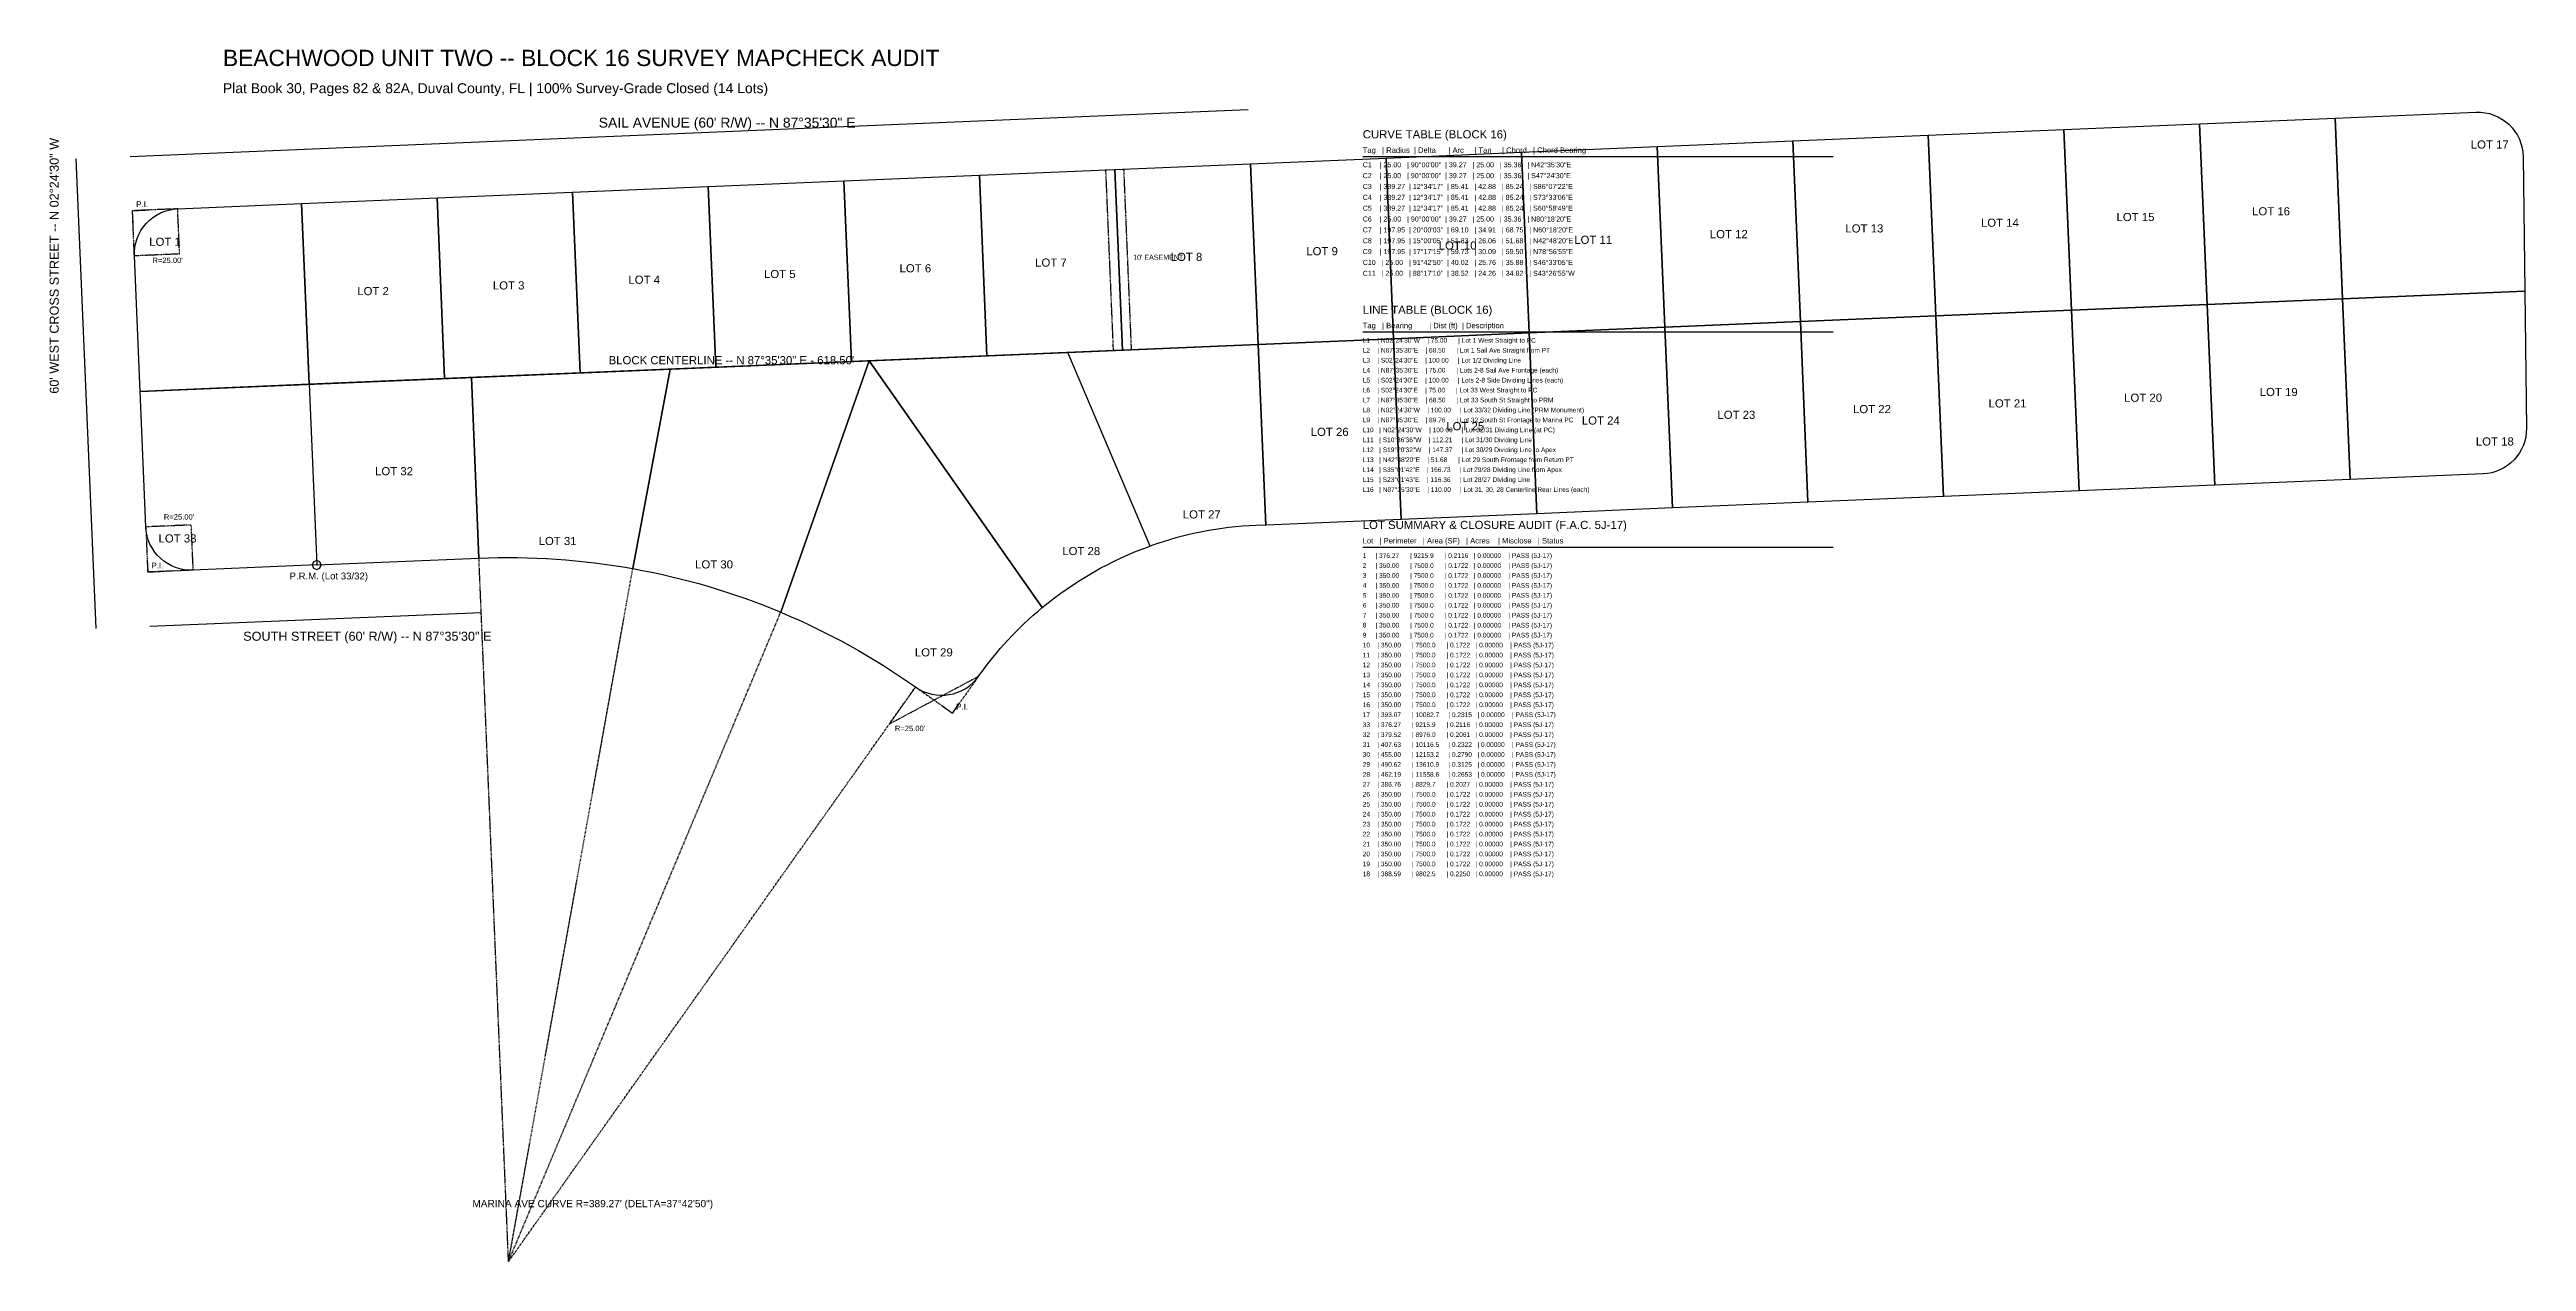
# Model space of a CAD drawing. Extents: x 950 to 2319, y 519 to 1189.
import ezdxf
from ezdxf.enums import TextEntityAlignment as Align

# ---------------------------------------------------------------- set-up
doc = ezdxf.new("R2010")
doc.units = 0
doc.linetypes.add('DASHED', pattern=[0.75, 0.5, -0.25])
doc.linetypes.add('ROT_90.00', pattern=[0])
for name, color, linetype in [('BLOCK_CL', 2, 'Continuous'), ('CURVE', 6, 'CONTINUOUS'), ('DIM-LABELS', 3, 'CONTINUOUS'), ('EASEMENT', 3, 'DASHED'), ('LOT_LINE', 4, 'CONTINUOUS'), ('MONUMENT', 2, 'CONTINUOUS'), ('RADIAL_LINE', 1, 'DASHED'), ('ROW_STREET', 2, 'CONTINUOUS'), ('STREET_CL', 2, 'Continuous'), ('TABLE_FRAME', 7, 'CONTINUOUS'), ('TABLE_TEXT', 4, 'CONTINUOUS'), ('TEXT-LABELS', 7, 'CONTINUOUS'), ('TITLEBLOCK', 2, 'CONTINUOUS')]:
    doc.layers.add(name, color=color, linetype=linetype)
doc.styles.get("Standard").update_dxf_attribs({"font": 'Arial'})

msp = doc.modelspace()

# ---------------------------------------------------------------- linework, layer by layer
at = {"layer": 'BLOCK_CL'}
msp.add_line((1000, 1000), (1617.9537, 1025.99), dxfattribs=at)
at = {"layer": 'CURVE'}
for points in [[(2291.1535, 1154.3919), (2293.6535, 1154.3719), (2296.139, 1154.1024), (2298.5851, 1153.5859), (2300.9674, 1152.8277), (2303.2621, 1151.8354), (2305.4462, 1150.6188), (2307.4979, 1149.1902), (2309.3966, 1147.5638), (2311.1234, 1145.7559), (2312.661, 1143.7845), (2313.994, 1141.6695), (2315.1091, 1139.4319), (2315.9951, 1137.0941), (2316.6432, 1134.6795), (2317.0469, 1132.2122), (2317.2022, 1129.717)], [(996.8484, 1074.9338), (996.8657, 1077.3871), (997.1234, 1079.8269), (997.619, 1082.2297), (998.3477, 1084.5724), (999.3026, 1086.8323), (1000.4743, 1088.9878), (1001.8517, 1091.018), (1003.4215, 1092.9035), (1005.1685, 1094.626), (1007.0759, 1096.169), (1009.1254, 1097.5176), (1011.2972, 1098.6588), (1013.5703, 1099.5817), (1015.9231, 1100.2773), (1018.3326, 1100.739), (1020.7758, 1100.9622)], [(2319.0254, 979.661), (2318.9387, 977.2559), (2318.6211, 974.8703), (2318.0756, 972.5262), (2317.3073, 970.2454), (2316.3232, 968.0491), (2315.1324, 965.9576), (2313.7461, 963.9903), (2312.177, 962.1655), (2310.4397, 960.4999), (2308.5504, 959.0091), (2306.5264, 957.7069), (2304.3866, 956.6054), (2302.1507, 955.7147), (2299.8396, 955.0431), (2297.4747, 954.5969), (2295.0778, 954.3801)], [(1029.18, 901.1389), (1026.7267, 901.1562), (1024.2869, 901.4138), (1021.8841, 901.9094), (1019.5414, 902.6382), (1017.2815, 903.593), (1015.126, 904.7647), (1013.0957, 906.1421), (1011.2103, 907.7119), (1009.4877, 909.4589), (1007.9448, 911.3663), (1006.5961, 913.4158), (1005.4549, 915.5876), (1004.5321, 917.8608), (1003.8365, 920.2135), (1003.3748, 922.623), (1003.1516, 925.0662)], [(1616.7192, 925.8657), (1612.9917, 925.6749), (1609.2684, 925.4139), (1605.5508, 925.0827), (1601.84, 924.6814), (1598.1374, 924.2103), (1594.4444, 923.6694), (1590.7622, 923.0591), (1587.0923, 922.3794), (1583.4357, 921.6306), (1579.794, 920.813), (1576.1683, 919.9269), (1572.5599, 918.9726), (1568.9702, 917.9504), (1565.4004, 916.8607), (1561.8518, 915.7039), (1558.3256, 914.4805)], [(1187.3002, 907.7891), (1192.635, 907.9768), (1197.9719, 908.0914), (1203.3098, 908.1328), (1208.6478, 908.1009), (1213.9848, 907.9959), (1219.3199, 907.8177), (1224.6521, 907.5664), (1229.9803, 907.2419), (1235.3035, 906.8445), (1240.6208, 906.374), (1245.9312, 905.8307), (1251.2336, 905.2147), (1256.5271, 904.5259), (1261.8106, 903.7647), (1267.0832, 902.9311), (1272.3438, 902.0252)], [(1498.6037, 880.4155), (1501.9566, 883.1379), (1505.368, 885.7866), (1508.8364, 888.3602), (1512.3601, 890.8575), (1515.9375, 893.2773), (1519.5668, 895.6186), (1523.2464, 897.88), (1526.9744, 900.0607), (1530.7491, 902.1595), (1534.5686, 904.1755), (1538.4313, 906.1076), (1542.3352, 907.9551), (1546.2784, 909.7169), (1550.2592, 911.3922), (1554.2756, 912.9803), (1558.3256, 914.4805)], [(1272.3438, 902.0252), (1277.5916, 901.0473), (1282.8254, 899.9976), (1288.0444, 898.8761), (1293.2475, 897.6832), (1298.4337, 896.4191), (1303.6021, 895.0839), (1308.7517, 893.6781), (1313.8816, 892.2017), (1318.9907, 890.6551), (1324.0781, 889.0386), (1329.1429, 887.3525), (1334.1841, 885.5971), (1339.2008, 883.7728), (1344.192, 881.8798), (1349.1567, 879.9186), (1354.0941, 877.8894)], [(1354.0941, 877.8894), (1359.0032, 875.7928), (1363.883, 873.629), (1368.7328, 871.3985), (1373.5515, 869.1018), (1378.3382, 866.7391), (1383.0922, 864.3111), (1387.8123, 861.8181), (1392.4979, 859.2605), (1397.1479, 856.639), (1401.7615, 853.954), (1406.3379, 851.2059), (1410.8762, 848.3954), (1415.3755, 845.5229), (1419.835, 842.5889), (1424.2538, 839.5941), (1428.6312, 836.539)], [(1463.4816, 842.4926), (1465.3754, 845.1212), (1467.312, 847.7185), (1469.2908, 850.2837), (1471.3113, 852.8161), (1473.373, 855.3152), (1475.4753, 857.7802), (1477.6177, 860.2105), (1479.7996, 862.6053), (1482.0203, 864.9642), (1484.2794, 867.2864), (1486.5762, 869.5713), (1488.9101, 871.8183), (1491.2804, 874.0268), (1493.6865, 876.1962), (1496.1279, 878.326), (1498.6037, 880.4155)], [(1428.6312, 836.539), (1430.7005, 835.221), (1432.889, 834.1123), (1435.1757, 833.2233), (1437.5385, 832.5628), (1439.9547, 832.1371), (1442.4009, 831.9502), (1444.8537, 832.0041), (1447.2894, 832.298), (1449.6846, 832.8293), (1452.0162, 833.5928), (1454.2616, 834.5812), (1456.3994, 835.7849), (1458.409, 837.1924), (1460.2709, 838.79), (1461.9672, 840.5624), (1463.4816, 842.4926)]]:
    msp.add_lwpolyline(points, dxfattribs=at)
at = {"layer": 'EASEMENT'}
for p, q in [((1538.0199, 1022.8384), (1533.8178, 1122.7501)), ((1548.0199, 1022.8384), (1543.8178, 1122.7501))]:
    msp.add_line(p, q, dxfattribs=at)
at = {"layer": 'LOT_LINE'}
for points in [[(2142.49, 1048.051), (2138.2879, 1147.9627), (2213.2216, 1151.1142), (2217.4237, 1051.2026)], [(2217.4237, 1051.2026), (2213.2216, 1151.1142), (2291.1535, 1154.3919), (2293.6535, 1154.3719), (2296.139, 1154.1024), (2298.5851, 1153.5859), (2300.9674, 1152.8277), (2303.2621, 1151.8354), (2305.4462, 1150.6188), (2307.4979, 1149.1902), (2309.3966, 1147.5638), (2311.1234, 1145.7559), (2312.661, 1143.7845), (2313.994, 1141.6695), (2315.1091, 1139.4319), (2315.9951, 1137.0941), (2316.6432, 1134.6795), (2317.0469, 1132.2122), (2317.2022, 1129.717), (2318.1047, 1055.437)], [(1842.755, 1035.4447), (1838.5529, 1135.3564), (1913.4866, 1138.5079), (1917.6887, 1038.5963)], [(1917.6887, 1038.5963), (1913.4866, 1138.5079), (1988.4204, 1141.6595), (1992.6225, 1041.7478)], [(1992.6225, 1041.7478), (1988.4204, 1141.6595), (2063.3541, 1144.8111), (2067.5562, 1044.8994)], [(2067.5562, 1044.8994), (2063.3541, 1144.8111), (2138.2879, 1147.9627), (2142.49, 1048.051)], [(1468.0862, 1019.6868), (1463.8841, 1119.5985), (1538.8178, 1122.7501), (1543.0199, 1022.8384)], [(1543.0199, 1022.8384), (1538.8178, 1122.7501), (1613.7516, 1125.9016), (1617.9537, 1025.99)], [(1617.9537, 1025.99), (1613.7516, 1125.9016), (1688.6854, 1129.0532), (1692.8875, 1029.1415)], [(1692.8875, 1029.1415), (1688.6854, 1129.0532), (1763.6191, 1132.2048), (1767.8212, 1032.2931)], [(1767.8212, 1032.2931), (1763.6191, 1132.2048), (1838.5529, 1135.3564), (1842.755, 1035.4447)], [(1168.3512, 1007.0805), (1164.1491, 1106.9922), (1239.0828, 1110.1438), (1243.2849, 1010.2321)], [(1243.2849, 1010.2321), (1239.0828, 1110.1438), (1314.0166, 1113.2954), (1318.2187, 1013.3837)], [(1318.2187, 1013.3837), (1314.0166, 1113.2954), (1388.9503, 1116.4469), (1393.1524, 1016.5353)], [(1393.1524, 1016.5353), (1388.9503, 1116.4469), (1463.8841, 1119.5985), (1468.0862, 1019.6868)], [(1000, 1000), (996.8484, 1074.9338), (996.8657, 1077.3871), (997.1234, 1079.8269), (997.619, 1082.2297), (998.3477, 1084.5724), (999.3026, 1086.8323), (1000.4743, 1088.9878), (1001.8517, 1091.018), (1003.4215, 1092.9035), (1005.1685, 1094.626), (1007.0759, 1096.169), (1009.1254, 1097.5176), (1011.2972, 1098.6588), (1013.5703, 1099.5817), (1015.9231, 1100.2773), (1018.3326, 1100.739), (1020.7758, 1100.9622), (1089.2153, 1103.8406), (1093.4174, 1003.929)], [(1093.4174, 1003.929), (1089.2153, 1103.8406), (1164.1491, 1106.9922), (1168.3512, 1007.0805)], [(2217.4237, 1051.2026), (2318.1047, 1055.437), (2319.0254, 979.661), (2318.9387, 977.2559), (2318.6211, 974.8703), (2318.0756, 972.5262), (2317.3073, 970.2454), (2316.3232, 968.0491), (2315.1324, 965.9576), (2313.7461, 963.9903), (2312.177, 962.1655), (2310.4397, 960.4999), (2308.5504, 959.0091), (2306.5264, 957.7069), (2304.3866, 956.6054), (2302.1507, 955.7147), (2299.8396, 955.0431), (2297.4747, 954.5969), (2295.0778, 954.3801), (2221.6258, 951.2909)], [(1917.6887, 1038.5963), (1992.6225, 1041.7478), (1996.8246, 941.8362), (1921.8908, 938.6846)], [(1992.6225, 1041.7478), (2067.5562, 1044.8994), (2071.7583, 944.9877), (1996.8246, 941.8362)], [(2067.5562, 1044.8994), (2142.49, 1048.051), (2146.6921, 948.1393), (2071.7583, 944.9877)], [(2142.49, 1048.051), (2217.4237, 1051.2026), (2221.6258, 951.2909), (2146.6921, 948.1393)], [(1617.9537, 1025.99), (1692.8875, 1029.1415), (1697.0895, 929.2299), (1622.1558, 926.0783)], [(1692.8875, 1029.1415), (1767.8212, 1032.2931), (1772.0233, 932.3814), (1697.0895, 929.2299)], [(1767.8212, 1032.2931), (1842.755, 1035.4447), (1846.9571, 935.533), (1772.0233, 932.3814)], [(1842.755, 1035.4447), (1917.6887, 1038.5963), (1921.8908, 938.6846), (1846.9571, 935.533)], [(1272.3438, 902.0252), (1277.5916, 901.0473), (1282.8254, 899.9976), (1288.0444, 898.8761), (1293.2475, 897.6832), (1298.4337, 896.4191), (1303.6021, 895.0839), (1308.7517, 893.6781), (1313.8816, 892.2017), (1318.9907, 890.6551), (1324.0781, 889.0386), (1329.1429, 887.3525), (1334.1841, 885.5971), (1339.2008, 883.7728), (1344.192, 881.8798), (1349.1567, 879.9186), (1354.0941, 877.8894), (1402.9038, 1016.9454), (1293.001, 1012.3231)], [(1354.0941, 877.8894), (1359.0032, 875.7928), (1363.883, 873.629), (1368.7328, 871.3985), (1373.5515, 869.1018), (1378.3382, 866.7391), (1383.0922, 864.3111), (1387.8123, 861.8181), (1392.4979, 859.2605), (1397.1479, 856.639), (1401.7615, 853.954), (1406.3379, 851.2059), (1410.8762, 848.3954), (1415.3755, 845.5229), (1419.835, 842.5889), (1424.2538, 839.5941), (1428.6312, 836.539), (1430.7005, 835.221), (1432.889, 834.1123), (1435.1757, 833.2233), (1437.5385, 832.5628), (1439.9547, 832.1371), (1442.4009, 831.9502), (1444.8537, 832.0041), (1447.2894, 832.298), (1449.6846, 832.8293), (1452.0162, 833.5928), (1454.2616, 834.5812), (1456.3994, 835.7849), (1458.409, 837.1924), (1460.2709, 838.79), (1461.9672, 840.5624), (1463.4816, 842.4926), (1465.3754, 845.1212), (1467.312, 847.7185), (1469.2908, 850.2837), (1471.3113, 852.8161), (1473.373, 855.3152), (1475.4753, 857.7802), (1477.6177, 860.2105), (1479.7996, 862.6053), (1482.0203, 864.9642), (1484.2794, 867.2864), (1486.5762, 869.5713), (1488.9101, 871.8183), (1491.2804, 874.0268), (1493.6865, 876.1962), (1496.1279, 878.326), (1498.6037, 880.4155), (1402.9038, 1016.9454)], [(1498.6037, 880.4155), (1501.9566, 883.1379), (1505.368, 885.7866), (1508.8364, 888.3602), (1512.3601, 890.8575), (1515.9375, 893.2773), (1519.5668, 895.6186), (1523.2464, 897.88), (1526.9744, 900.0607), (1530.7491, 902.1595), (1534.5686, 904.1755), (1538.4313, 906.1076), (1542.3352, 907.9551), (1546.2784, 909.7169), (1550.2592, 911.3922), (1554.2756, 912.9803), (1558.3256, 914.4805), (1512.8067, 1021.5677), (1402.9038, 1016.9454)], [(1512.8067, 1021.5677), (1617.9537, 1025.99), (1622.1558, 926.0783), (1616.7192, 925.8657), (1612.9917, 925.6749), (1609.2684, 925.4139), (1605.5508, 925.0827), (1601.84, 924.6814), (1598.1374, 924.2103), (1594.4444, 923.6694), (1590.7622, 923.0591), (1587.0923, 922.3794), (1583.4357, 921.6306), (1579.794, 920.813), (1576.1683, 919.9269), (1572.5599, 918.9726), (1568.9702, 917.9504), (1565.4004, 916.8607), (1561.8518, 915.7039), (1558.3256, 914.4805)], [(1000, 1000), (1093.4174, 1003.929), (1097.6195, 904.0173), (1029.18, 901.1389), (1026.7267, 901.1562), (1024.2869, 901.4138), (1021.8841, 901.9094), (1019.5414, 902.6382), (1017.2815, 903.593), (1015.126, 904.7647), (1013.0957, 906.1421), (1011.2103, 907.7119), (1009.4877, 909.4589), (1007.9448, 911.3663), (1006.5961, 913.4158), (1005.4549, 915.5876), (1004.5321, 917.8608), (1003.8365, 920.2135), (1003.3748, 922.623), (1003.1516, 925.0662)], [(1097.6195, 904.0173), (1187.3002, 907.7891), (1183.0981, 1007.7008), (1093.4174, 1003.929)], [(1187.3002, 907.7891), (1192.635, 907.9768), (1197.9719, 908.0914), (1203.3098, 908.1328), (1208.6478, 908.1009), (1213.9848, 907.9959), (1219.3199, 907.8177), (1224.6521, 907.5664), (1229.9803, 907.2419), (1235.3035, 906.8445), (1240.6208, 906.374), (1245.9312, 905.8307), (1251.2336, 905.2147), (1256.5271, 904.5259), (1261.8106, 903.7647), (1267.0832, 902.9311), (1272.3438, 902.0252), (1293.001, 1012.3231), (1183.0981, 1007.7008)]]:
    msp.add_lwpolyline(points, close=True, dxfattribs=at)
at = {"layer": 'MONUMENT'}
msp.add_lwpolyline([(1100.1195, 904.0173), (1099.3873, 905.7851), (1097.6195, 906.5173), (1095.8517, 905.7851), (1095.1195, 904.0173), (1095.8517, 902.2495), (1097.6195, 901.5173), (1099.3873, 902.2495)], close=True, dxfattribs=at)
msp.add_point((1097.6195, 904.0173), dxfattribs=at)
at = {"layer": 'RADIAL_LINE'}
for p, q in [((1020.7758, 1100.9622), (995.7979, 1099.9117)), ((996.8484, 1074.9338), (995.7979, 1099.9117)), ((1021.8263, 1075.9843), (1020.7758, 1100.9622)), ((1021.8263, 1075.9843), (996.8484, 1074.9338)), ((1028.1295, 926.1168), (1003.1516, 925.0662)), ((1003.1516, 925.0662), (1004.2021, 900.0883)), ((1028.1295, 926.1168), (1029.18, 901.1389)), ((1203.6577, 518.8629), (1187.3002, 907.7891)), ((1029.18, 901.1389), (1004.2021, 900.0883)), ((1203.6577, 518.8629), (1272.3438, 902.0252)), ((1203.6577, 518.8629), (1354.0941, 877.8894)), ((1203.6577, 518.8629), (1428.6312, 836.539)), ((1414.1828, 816.1369), (1463.4816, 842.4926)), ((1414.1828, 816.1369), (1428.6312, 836.539)), ((1428.6312, 836.539), (1449.0332, 822.0906)), ((1463.4816, 842.4926), (1449.0332, 822.0906))]:
    msp.add_line(p, q, dxfattribs=at)
at = {"layer": 'ROW_STREET'}
for p, q in [((995.7979, 1099.9117), (1002.7917, 1100.2058)), ((996.092, 1092.9179), (995.7979, 1099.9117)), ((1003.908, 907.0821), (1004.2021, 900.0883)), ((1004.2021, 900.0883), (1011.1959, 900.3825)), ((1443.3206, 826.1361), (1449.0332, 822.0906)), ((1449.0332, 822.0906), (1453.0788, 827.8031))]:
    msp.add_line(p, q, dxfattribs=at)
at = {"layer": 'STREET_CL'}
for p, q in [((994.5373, 1129.8852), (1612.491, 1155.8751)), ((964.5638, 1128.6245), (975.4892, 868.8542)), ((1005.4627, 870.1148), (1188.5609, 877.8156))]:
    msp.add_line(p, q, dxfattribs=at)
at = {"layer": 'TABLE_FRAME'}
for p, q in [((1675.7979, 1129.9117), (1935.7979, 1129.9117)), ((1675.7979, 1032.9117), (1935.7979, 1032.9117)), ((1675.7979, 913.9117), (1935.7979, 913.9117))]:
    msp.add_line(p, q, dxfattribs=at)

# ---------------------------------------------------------------- texts
at = {"layer": 'BLOCK_CL'}
msp.add_text('BLOCK CENTERLINE -- N 87%%d35\'30" E - 618.50\'', height=4.5, dxfattribs=at).set_placement((1258.9768, 1014.995))
at = {"layer": 'DIM-LABELS'}
for s, height, p in [('P.I.', 3.2, (997.7979, 1101.9117)), ('P.I.', 3.2, (1006.2021, 902.0883)), ('P.I.', 3.2, (1451.0332, 824.0906)), ('MARINA AVE CURVE R=389.27\' (DELTA=37%%d42\'50")', 4, (1183.6577, 548.8629))]:
    msp.add_text(s, height=height, dxfattribs=at).set_placement(p)
at = {"layer": 'EASEMENT'}
msp.add_text("10' EASEMENT", height=2.8, dxfattribs=at).set_placement((1548.9189, 1072.7942))
at = {"layer": 'MONUMENT'}
msp.add_text('P.R.M. (Lot 33/32)', height=3.8, dxfattribs=at).set_placement((1082.6195, 896.0173))
at = {"layer": 'ROW_STREET'}
for s, height, p in [('SAIL AVENUE (60\' R/W) -- N 87%%d35\'30" E', 5.5, (1253.5141, 1145.8802)), ('SOUTH STREET (60\' R/W) -- N 87%%d35\'30" E', 5, (1057.0118, 862.1148))]:
    msp.add_text(s, height=height, dxfattribs=at).set_placement(p)
at = {"layer": 'ROW_STREET', "linetype": 'ROT_90.00'}
msp.add_text('60\' WEST CROSS STREET -- N 02%%d24\'30" W', height=5, rotation=90, dxfattribs=at).set_placement((955.0265, 998.7394))
at = {"layer": 'TABLE_FRAME'}
for s, p in [('Tag   | Radius  | Delta      | Arc     | Tan     | Chord   | Chord Bearing', (1675.7979, 1131.9117)), ('Tag   | Bearing        | Dist (ft)  | Description', (1675.7979, 1034.9117)), ('Lot   | Perimeter   | Area (SF)   | Acres    | Misclose   | Status', (1675.7979, 915.9117))]:
    msp.add_text(s, height=3, dxfattribs=at).set_placement(p)
at = {"layer": 'TABLE_TEXT'}
for s, height, p in [('C1    | 25.00   | 90%%d00\'00"  | 39.27   | 25.00   | 35.36   | N42%%d35\'30"E', 2.8, (1675.7979, 1123.9117)), ('C2    | 25.00   | 90%%d00\'00"  | 39.27   | 25.00   | 35.36   | S47%%d24\'30"E', 2.8, (1675.7979, 1117.9117)), ('C3    | 389.27  | 12%%d34\'17"  | 85.41   | 42.88   | 85.24   | S86%%d07\'22"E', 2.8, (1675.7979, 1111.9117)), ('C4    | 389.27  | 12%%d34\'17"  | 85.41   | 42.88   | 85.24   | S73%%d33\'06"E', 2.8, (1675.7979, 1105.9117)), ('C5    | 389.27  | 12%%d34\'17"  | 85.41   | 42.88   | 85.24   | S60%%d58\'49"E', 2.8, (1675.7979, 1099.9117)), ('C6    | 25.00   | 90%%d00\'00"  | 39.27   | 25.00   | 35.36   | N80%%d18\'20"E', 2.8, (1675.7979, 1093.9117)), ('C7    | 197.95  | 20%%d00\'03"  | 69.10   | 34.91   | 68.75   | N60%%d18\'20"E', 2.8, (1675.7979, 1087.9117)), ('C8    | 197.95  | 15%%d00\'05"  | 51.83   | 26.06   | 51.68   | N42%%d48\'20"E', 2.8, (1675.7979, 1081.9117)), ('C9    | 197.95  | 17%%d17\'15"  | 59.73   | 30.09   | 59.50   | N78%%d56\'55"E', 2.8, (1675.7979, 1075.9117)), ('C10   | 25.00   | 91%%d42\'50"  | 40.02   | 25.76   | 35.88   | S46%%d33\'05"E', 2.8, (1675.7979, 1069.9117)), ('C11   | 25.00   | 88%%d17\'10"  | 38.52   | 24.26   | 34.82   | S43%%d26\'55"W', 2.8, (1675.7979, 1063.9117)), ('L1    | N02%%d24\'30"W    | 75.00      | Lot 1 West Straight to PC', 2.6, (1675.7979, 1026.9117)), ('L2    | N87%%d35\'30"E    | 68.50      | Lot 1 Sail Ave Straight from PT', 2.6, (1675.7979, 1021.4117)), ('L3    | S02%%d24\'30"E    | 100.00     | Lot 1/2 Dividing Line', 2.6, (1675.7979, 1015.9117)), ('L4    | N87%%d35\'30"E    | 75.00      | Lots 2-8 Sail Ave Frontage (each)', 2.6, (1675.7979, 1010.4117)), ('L5    | S02%%d24\'30"E    | 100.00     | Lots 2-8 Side Dividing Lines (each)', 2.6, (1675.7979, 1004.9117)), ('L6    | S02%%d24\'30"E    | 75.00      | Lot 33 West Straight to PC', 2.6, (1675.7979, 999.4117)), ('L7    | N87%%d35\'30"E    | 68.50      | Lot 33 South St Straight to PRM', 2.6, (1675.7979, 993.9117)), ('L8    | N02%%d24\'30"W    | 100.00     | Lot 33/32 Dividing Line (PRM Monument)', 2.6, (1675.7979, 988.4117)), ('L9    | N87%%d35\'30"E    | 89.76      | Lot 32 South St Frontage to Marina PC', 2.6, (1675.7979, 982.9117)), ('L10   | N02%%d24\'30"W    | 100.00     | Lot 32/31 Dividing Line (at PC)', 2.6, (1675.7979, 977.4117)), ('L11   | S10%%d36\'36"W    | 112.21     | Lot 31/30 Dividing Line', 2.6, (1675.7979, 971.9117)), ('L12   | S19%%d20\'32"W    | 147.37     | Lot 30/29 Dividing Line to Apex', 2.6, (1675.7979, 966.4117)), ('L13   | N42%%d48\'20"E    | 51.68      | Lot 29 South Frontage from Return PT', 2.6, (1675.7979, 960.9117)), ('L14   | S35%%d01\'42"E    | 166.73     | Lot 29/28 Dividing Line from Apex', 2.6, (1675.7979, 955.4117)), ('L15   | S23%%d01\'43"E    | 116.36     | Lot 28/27 Dividing Line', 2.6, (1675.7979, 949.9117)), ('L16   | N87%%d35\'30"E    | 110.00     | Lot 31, 30, 28 Centerline Rear Lines (each)', 2.6, (1675.7979, 944.4117)), ('2     | 350.00      | 7500.0      | 0.1722   | 0.00000    | PASS (5J-17)', 2.6, (1675.7979, 902.4117)), ('1     | 376.27      | 9215.9      | 0.2116   | 0.00000    | PASS (5J-17)', 2.6, (1675.7979, 907.9117)), ('4     | 350.00      | 7500.0      | 0.1722   | 0.00000    | PASS (5J-17)', 2.6, (1675.7979, 891.4117)), ('3     | 350.00      | 7500.0      | 0.1722   | 0.00000    | PASS (5J-17)', 2.6, (1675.7979, 896.9117)), ('5     | 350.00      | 7500.0      | 0.1722   | 0.00000    | PASS (5J-17)', 2.6, (1675.7979, 885.9117)), ('6     | 350.00      | 7500.0      | 0.1722   | 0.00000    | PASS (5J-17)', 2.6, (1675.7979, 880.4117)), ('7     | 350.00      | 7500.0      | 0.1722   | 0.00000    | PASS (5J-17)', 2.6, (1675.7979, 874.9117)), ('8     | 350.00      | 7500.0      | 0.1722   | 0.00000    | PASS (5J-17)', 2.6, (1675.7979, 869.4117)), ('9     | 350.00      | 7500.0      | 0.1722   | 0.00000    | PASS (5J-17)', 2.6, (1675.7979, 863.9117)), ('10    | 350.00      | 7500.0      | 0.1722   | 0.00000    | PASS (5J-17)', 2.6, (1675.7979, 858.4117)), ('11    | 350.00      | 7500.0      | 0.1722   | 0.00000    | PASS (5J-17)', 2.6, (1675.7979, 852.9117)), ('12    | 350.00      | 7500.0      | 0.1722   | 0.00000    | PASS (5J-17)', 2.6, (1675.7979, 847.4117)), ('13    | 350.00      | 7500.0      | 0.1722   | 0.00000    | PASS (5J-17)', 2.6, (1675.7979, 841.9117)), ('14    | 350.00      | 7500.0      | 0.1722   | 0.00000    | PASS (5J-17)', 2.6, (1675.7979, 836.4117)), ('15    | 350.00      | 7500.0      | 0.1722   | 0.00000    | PASS (5J-17)', 2.6, (1675.7979, 830.9117)), ('16    | 350.00      | 7500.0      | 0.1722   | 0.00000    | PASS (5J-17)', 2.6, (1675.7979, 825.4117)), ('17    | 393.07      | 10082.7     | 0.2315   | 0.00000    | PASS (5J-17)', 2.6, (1675.7979, 819.9117)), ('33    | 376.27      | 9215.9      | 0.2116   | 0.00000    | PASS (5J-17)', 2.6, (1675.7979, 814.4117)), ('32    | 379.52      | 8976.0      | 0.2061   | 0.00000    | PASS (5J-17)', 2.6, (1675.7979, 808.9117)), ('31    | 407.63      | 10116.5     | 0.2322   | 0.00000    | PASS (5J-17)', 2.6, (1675.7979, 803.4117)), ('30    | 455.00      | 12153.2     | 0.2790   | 0.00000    | PASS (5J-17)', 2.6, (1675.7979, 797.9117)), ('29    | 490.62      | 13610.9     | 0.3125   | 0.00000    | PASS (5J-17)', 2.6, (1675.7979, 792.4117)), ('28    | 462.19      | 11558.6     | 0.2653   | 0.00000    | PASS (5J-17)', 2.6, (1675.7979, 786.9117)), ('27    | 386.76      | 8829.7      | 0.2027   | 0.00000    | PASS (5J-17)', 2.6, (1675.7979, 781.4117)), ('26    | 350.00      | 7500.0      | 0.1722   | 0.00000    | PASS (5J-17)', 2.6, (1675.7979, 775.9117)), ('25    | 350.00      | 7500.0      | 0.1722   | 0.00000    | PASS (5J-17)', 2.6, (1675.7979, 770.4117)), ('24    | 350.00      | 7500.0      | 0.1722   | 0.00000    | PASS (5J-17)', 2.6, (1675.7979, 764.9117)), ('23    | 350.00      | 7500.0      | 0.1722   | 0.00000    | PASS (5J-17)', 2.6, (1675.7979, 759.4117)), ('22    | 350.00      | 7500.0      | 0.1722   | 0.00000    | PASS (5J-17)', 2.6, (1675.7979, 753.9117)), ('21    | 350.00      | 7500.0      | 0.1722   | 0.00000    | PASS (5J-17)', 2.6, (1675.7979, 748.4117)), ('20    | 350.00      | 7500.0      | 0.1722   | 0.00000    | PASS (5J-17)', 2.6, (1675.7979, 742.9117)), ('19    | 350.00      | 7500.0      | 0.1722   | 0.00000    | PASS (5J-17)', 2.6, (1675.7979, 737.4117)), ('18    | 388.59      | 9802.5      | 0.2250   | 0.00000    | PASS (5J-17)', 2.6, (1675.7979, 731.9117))]:
    msp.add_text(s, height=height, dxfattribs=at).set_placement(p)
at = {"layer": 'TEXT-LABELS'}
for s, p in [('LOT 17', (2298.7313, 1136.5293)), ('LOT 14', (2027.9883, 1093.2795)), ('LOT 15', (2102.9221, 1096.431)), ('LOT 16', (2177.8558, 1099.5826)), ('LOT 1', (1013.7878, 1082.7496)), ('LOT 10', (1728.2533, 1080.6732)), ('LOT 11', (1803.187, 1083.8247)), ('LOT 12', (1878.1208, 1086.9763)), ('LOT 13', (1953.0545, 1090.1279)), ('LOT 6', (1428.5183, 1068.0669)), ('LOT 7', (1503.452, 1071.2184)), ('LOT 8', (1578.3858, 1074.37)), ('LOT 9', (1653.3195, 1077.5216)), ('LOT 2', (1128.7832, 1055.4606)), ('LOT 3', (1203.717, 1058.6122)), ('LOT 4', (1278.6508, 1061.7637)), ('LOT 5', (1353.5845, 1064.9153)), ('LOT 19', (2182.0579, 999.6709)), ('LOT 24', (1807.3891, 983.9131)), ('LOT 23', (1882.3229, 987.0646)), ('LOT 22', (1957.2566, 990.2162)), ('LOT 21', (2032.1904, 993.3678)), ('LOT 20', (2107.1242, 996.5194)), ('LOT 26', (1657.5216, 977.6099)), ('LOT 25', (1732.4554, 980.7615)), ('LOT 18', (2301.5473, 972.3104)), ('LOT 32', (1140.3588, 955.859)), ('LOT 27', (1586.8114, 932.0006)), ('LOT 33', (1020.6874, 918.7003)), ('LOT 31', (1230.7766, 917.2762)), ('LOT 30', (1317.2456, 904.336)), ('LOT 28', (1520.1991, 911.7303)), ('LOT 29', (1438.7292, 855.7023))]:
    msp.add_text(s, height=4.5, dxfattribs=at).set_placement(p, align=Align.MIDDLE_CENTER)
for p in [(1006.8263, 1070.9843), (1013.1295, 929.1168), (1417.1828, 812.1369)]:
    msp.add_text("R=25.00'", height=3, dxfattribs=at).set_placement(p)
at = {"layer": 'TITLEBLOCK'}
for s, height, p in [('BEACHWOOD UNIT TWO -- BLOCK 16 SURVEY MAPCHECK AUDIT', 9, (1045.7979, 1179.9117)), ('Plat Book 30, Pages 82 & 82A, Duval County, FL | 100% Survey-Grade Closed (14 Lots)', 5.5, (1045.7979, 1164.9117)), ('CURVE TABLE (BLOCK 16)', 4.5, (1675.7979, 1139.9117)), ('LINE TABLE (BLOCK 16)', 4.5, (1675.7979, 1042.9117)), ('LOT SUMMARY & CLOSURE AUDIT (F.A.C. 5J-17)', 4.5, (1675.7979, 923.9117))]:
    msp.add_text(s, height=height, dxfattribs=at).set_placement(p)

doc.saveas('drawing.dxf')
